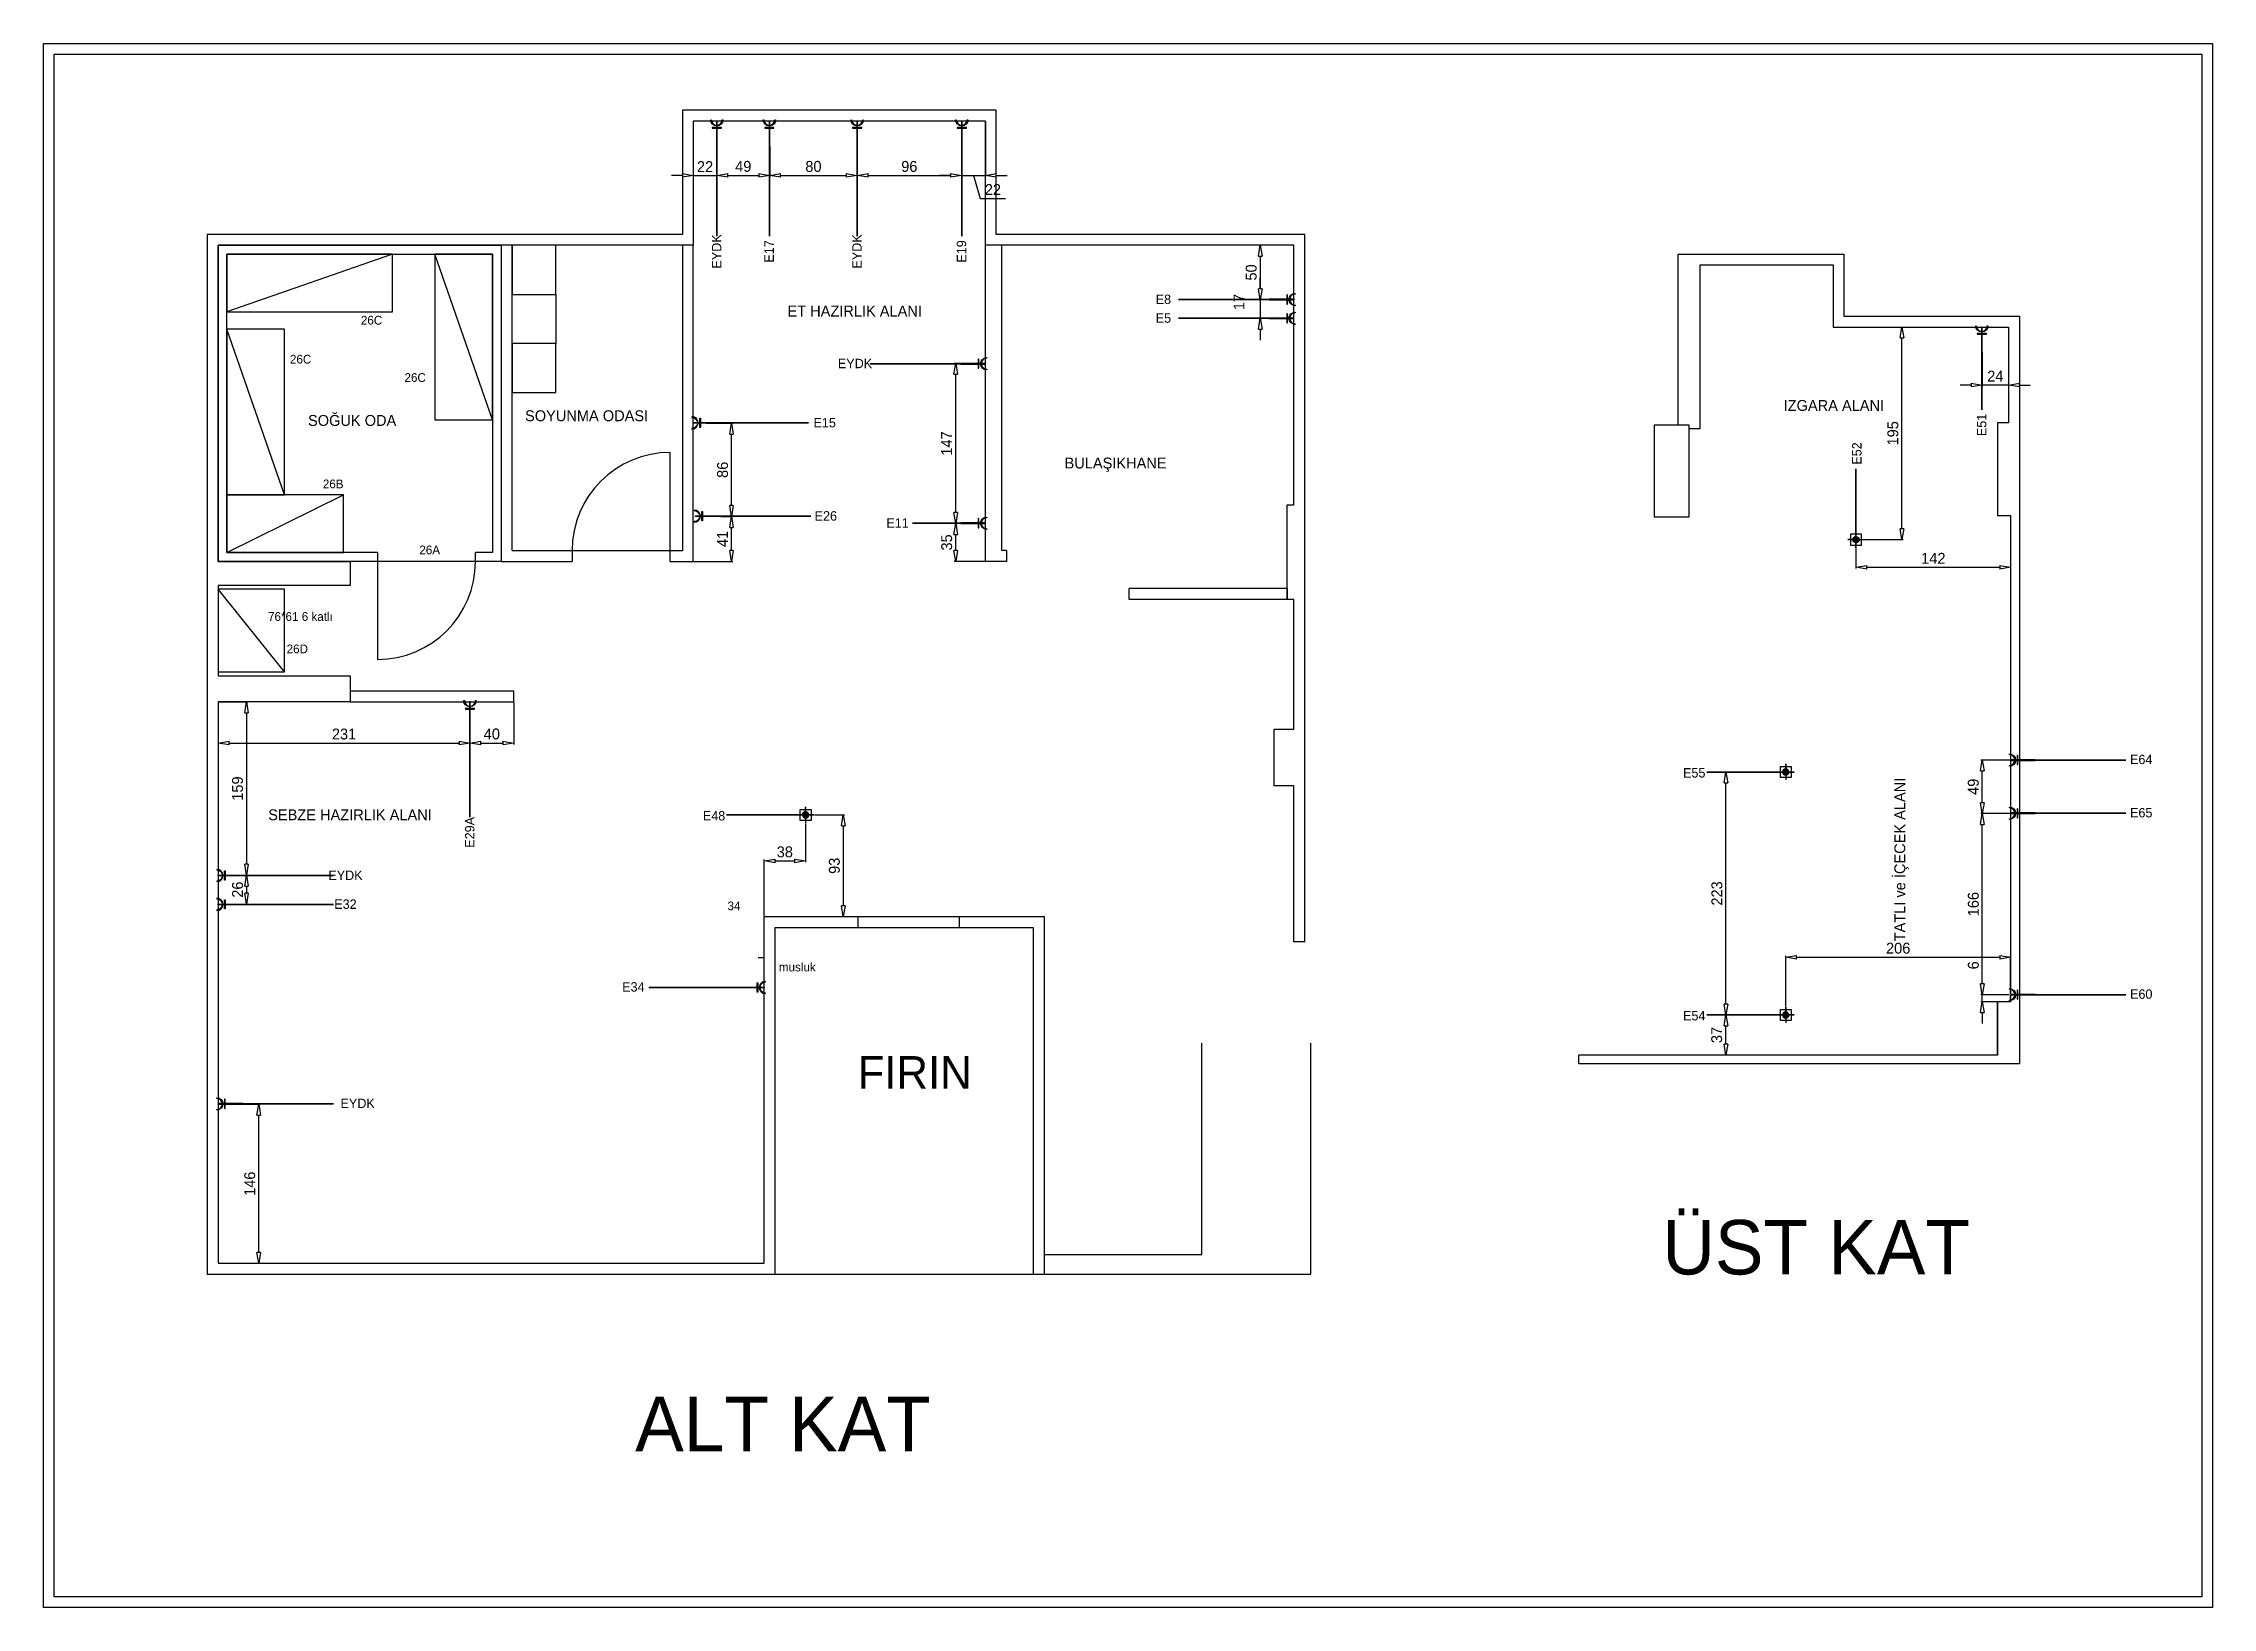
# Model space of a CAD drawing. Header units: millimetres. Extents: x 10921 to 17380, y -4733 to -3298.
# Drawn here: x 13155 to 15146, y -4733 to -3298 of the extents above; entities that cross this region are included whole.
import ezdxf
from ezdxf.enums import TextEntityAlignment as Align

# ---------------------------------------------------------------- set-up
doc = ezdxf.new("R2010")
doc.units = ezdxf.units.MM
for name, color, linetype in [('-DWG_ANA', 7, 'Continuous'), ('ELEKTRİK', 10, 'Continuous'), ('Kıtc-001 Duvar', 6, 'Continuous'), ('Kıtc-002 Çizgi', 7, 'Continuous'), ('Kıtc-008 Rakam', 1, 'Continuous'), ('Kıtc-025 Antet', 7, 'Continuous')]:
    doc.layers.add(name, color=color, linetype=linetype)
doc.layers.add('ELK', color=1, linetype='Continuous', lineweight=35)
doc.styles.get("Standard").update_dxf_attribs({"font": 'stylu.ttf', "height": 10})
doc.styles.add('TAKSİM', font='GOTHIC.TTF', dxfattribs={"height": 20})
doc.dimstyles.new('ISO-25', dxfattribs={"dimtxt": 2.5, "dimasz": 5, "dimexe": 1.25, "dimexo": 0.625, "dimtad": 1, "dimdec": 0, "dimtxsty": 'Standard', "dimblk": 'ARCHTICK', "dimcen": 2.5, "dimclrd": 256, "dimclre": 256, "dimclrt": 256, "dimadec": 0, "dimazin": 0, "dimtfac": 1, "dimtdec": 0, "dimtmove": 0, "dimatfit": 3, "dimldrblk": 'ARCHTICK', "dimfxl": 1, "dimlwd": -1, "dimlwe": -1, "dimarcsym": 0})

msp = doc.modelspace()

# ---------------------------------------------------------------- texts
at = {"layer": 'ELK', "color": 1, "style": 'TAKSİM'}
for s, p in [('EYDK', (13777.27530283184, -3489.143724395219)), ('E17', (13825.50915659858, -3489.143724395219)), ('EYDK', (13906.07817413094, -3489.143724395219)), ('E19', (14002.03615526368, -3489.143724395219)), ('E51', (14938.03085376141, -3648.347780020293)), ('E29A', (13550.7637179604, -4022.143724395219))]:
    msp.add_text(s, height=8.64, rotation=90, dxfattribs=at).set_placement(p, align=Align.CENTER)
for s, p in [('E8', (14182.98047014643, -3537.396560118059)), ('E5', (14182.98047014643, -3554.606791249721)), ('EYDK', (13899.98046115358, -3596.258632865715)), ('E15', (13872.15427987464, -3650.583108885005)), ('E26', (13873.2047714408, -3736.106791249722)), ('E11', (13939.00724832564, -3742.606791249722)), ('E64', (15080.22428341473, -3959.568428494011)), ('E65', (15080.22428341473, -4008.453584228777)), ('EYDK', (13432.44281742205, -4065.855914522421)), ('E32', (13432.44281742205, -4092.338651520407)), ('E34', (13696.63500322884, -4168.285731197118)), ('E60', (15080.22428341473, -4174.874215969765)), ('EYDK', (13443.61269274858, -4275.112226116971))]:
    msp.add_text(s, height=8.64, dxfattribs=at).set_placement(p, align=Align.CENTER)
msp.add_text('E52', height=8.64, rotation=90, dxfattribs=at).set_placement((14823.55758298932, -3684.815460866379))
for s, p in [('E55', (14659.79051621005, -3971.874918918516)), ('E48', (13760.37053262425, -4011.229854721212)), ('E54', (14659.79051621005, -4194.742313779539))]:
    msp.add_text(s, height=8.64, dxfattribs=at).set_placement(p)
at = {"layer": 'Kıtc-002 Çizgi', "color": 1}
for s, p in [('SOĞUK ODA', (13398.07717195943, -3649.234060559253)), ('SOYUNMA ODASI', (13597.22933903817, -3644.900279215944))]:
    msp.add_text(s, height=10, dxfattribs=at).set_placement(p)
msp.add_text('TATLI ve İÇECEK ALANI', height=10, rotation=90, dxfattribs=at).set_placement((14863.72004029693, -4122.144805988541))
at = {"layer": 'Kıtc-002 Çizgi', "attachment_point": 1}
for s, width, heights, insert, char_height in [('{\\C1;ET HAZIRLIK ALANI}', 142.9851807160376, [0], (13838.03864503693, -3538.849734409177), 10), ('{\\C1;IZGARA ALANI}', 142.9851807160376, [0], (14752.11268430082, -3625.449490077252), 10), ('{\\C1;BULAŞIKHANE}', 142.9851807160376, [0], (14092.28424991569, -3678.292902905971), 10), ('{\\C1;SEBZE HAZIRLIK ALANI}', 142.9851807160376, [0], (13361.54508492389, -4001.042480248001), 10), ('FIRIN', 96.62694849103354, [0], (13902.39471596263, -4227.45879019473), 30), ('ÜST KAT ', 374.6880379130226, [10.47584187408492], (14640.71978165692, -4377.824417737973), 50), ('ALT KAT ', 374.6880379130226, [10.47584187408492], (13698.30012648532, -4540.058065199637), 50)]:
    msp.add_mtext_dynamic_manual_height_columns(s, width=width, gutter_width=50, heights=heights, dxfattribs=dict(at, insert=insert, char_height=char_height))
at = {"layer": 'Kıtc-008 Rakam', "color": 1}
for s, p in [('26C', (13446.54265648479, -3556.255561392084)), ('26C', (13381.48027489913, -3592.040883644866)), ('26C', (13486.56276038338, -3608.83393270291)), ('26B', (13411.65414254122, -3706.459759033735)), ('26A', (13500.2019272533, -3767.019501843254)), ('76*61 6 katlı', (13361.38031684017, -3828.120599017962)), ('26D', (13378.430357581, -3857.841022329752)), ('34', (13783.02344777931, -4093.626441264351)), ('musluk', (13830.058257688, -4149.757637097447))]:
    msp.add_text(s, height=8, dxfattribs=at).set_placement(p)

# ---------------------------------------------------------------- blocks, each defined once
blk = doc.blocks.new('A$C50025146')
at = {"layer": 'ELEKTRİK'}
for points in [[(6.940050297998823e-05, 5.345355450490388), (6.940050297998823e-05, 5.908019846885509), (22.50664525620232, 5.908019846885509), (22.50664525620232, 5.345355450490388)], [(16.0258407970905, 9.846670621633166), (16.5885051934838, 9.846670621633166), (16.5885051934838, 1.406704675742731), (16.0258407970905, 1.406704675742731)]]:
    blk.add_hatch(color=256, dxfattribs=at).paths.add_polyline_path(points)
h = blk.add_hatch(color=256, dxfattribs=at)
edge = h.paths.add_edge_path()
edge.add_line((23.70435837441619, 11.25333161261187), (23.70435837441619, 10.69066721622039))
edge.add_ellipse((23.70435837441619, 5.626687648689767), major_axis=(3.580774291992597, -3.580774291992606), ratio=0.9999999999999413, start_angle=134.9999999999983, end_angle=314.9999999999983)
edge.add_line((23.70435837441619, 0.5627080811555061), (23.70435837441619, 4.368476402305532e-05))
edge.add_ellipse((23.70435837441619, 5.626687648689767), major_axis=(3.978638102213783, 3.978638102213774), ratio=0.9999999999999128, start_angle=45.0000000000025, end_angle=225.0000000000025, ccw=False)
for points, elevation in [([(6.940050297998823e-05, 5.908019846885509), (22.50664525620232, 5.908019846885509), (22.50664525620232, 5.345355450490388), (6.940050297998823e-05, 5.345355450490388)], 4.794507297291503e-08), ([(16.0258407970905, 1.406704675742731), (16.0258407970905, 9.846670621633166), (16.5885051934838, 9.846670621633166), (16.5885051934838, 1.406704675742731)], 4.791194770819646e-08)]:
    blk.add_lwpolyline(points, close=True, dxfattribs=dict(at, elevation=elevation))
at = {"layer": 'ELEKTRİK', "elevation": 4.798666618537076e-08}
blk.add_lwpolyline([(23.70435837441437, 4.368476402305532e-05), (23.70435837441619, 0.5627080811555061, -0.9999999999999944), (23.70435837441619, 10.69066721622039), (23.70435837441619, 11.25333161261187, 0.9999999999999944)], format="xyb", close=True, dxfattribs=at)
blk = doc.blocks.new('A$C611F6802')
at = {"layer": '-DWG_ANA'}
h = blk.add_hatch(dxfattribs=at)
h.set_pattern_fill('ANSI31', color=1, style=0)
h.set_pattern_definition([(45, (-55670.14020227872, -22065.11067284289), (-0.08838834764831843, 0.08838834764831845), [])])
h.paths.add_polyline_path([(4.423971784401617, 7.700424825947266, 1), (10.13888412773802, 7.700424825947266, 1)])
at = {"layer": '-DWG_ANA', "color": 1}
for p, q in [((7.28142795606982, 7.629180670555797), (0, 7.629180670555797)), ((7.28142795606982, 7.700424825947266), (7.28142795606982, 15.25836134111159)), ((7.28142795606982, 15.25836134111159), (7.28142795606982, 0)), ((7.28142795606982, 7.629180670555797), (14.67722620816494, 7.629180670555797)), ((14.67722620816494, 7.629180670555797), (7.28142795606982, 7.629180670555797))]:
    blk.add_line(p, q, dxfattribs=at)
blk.add_lwpolyline([(2.28142795606982, 2.700424825947266), (12.28142795606982, 2.700424825947266), (12.28142795606982, 12.70042482594727), (2.28142795606982, 12.70042482594727)], close=True, dxfattribs=at)
blk.add_circle((7.28142795606982, 7.700424825947266), 2.857456171668203, dxfattribs=at)
blk = doc.blocks.new('_ClosedBlank')
at = {"color": 0, "linetype": 'ByBlock', "lineweight": -2}
for p, q in [((-1, 0.1666666666666667), (0, 0)), ((-1, 0.1666666666666667), (-1, -0.1666666666666667)), ((0, 0), (-1, -0.1666666666666667))]:
    blk.add_line(p, q, dxfattribs=at)
blk = doc.blocks.new('*D187')
at = {"layer": 'Defpoints', "color": 0, "transparency": 16777216}
for p in [(14302.61083702642, -3483.513357515227), (14271.83170887428, -3533.303126383564), (14303.80855014464, -3533.303126383564)]:
    blk.add_point(p, dxfattribs=at)
at = {"layer": 'Kıtc-002 Çizgi', "transparency": 16777216}
for p, q in [((14301.98583702642, -3483.513357515227), (14270.58170887428, -3483.513357515227)), ((14271.83170887428, -3493.513357515227), (14271.83170887428, -3523.303126383564)), ((14303.18355014464, -3533.303126383564), (14270.58170887428, -3533.303126383564))]:
    blk.add_line(p, q, dxfattribs=at)
at = {"layer": 'Kıtc-002 Çizgi', "transparency": 16777216, "xscale": 10, "yscale": 10, "zscale": 10}
for p, rotation in [((14271.83170887428, -3483.513357515227), 90), ((14271.83170887428, -3533.303126383564), 270)]:
    blk.add_blockref('_ClosedBlank', p, dxfattribs=dict(at, rotation=rotation))
at = {"layer": 'Kıtc-002 Çizgi', "transparency": 16777216, "insert": (14263.57914664881, -3508.408241949393), "char_height": 10, "attachment_point": 5, "rotation": 90}
blk.add_mtext('50', dxfattribs=at)
blk = doc.blocks.new('*D188')
at = {"layer": 'Defpoints', "color": 0, "transparency": 16777216}
for p in [(14303.80855014464, -3533.303126383564), (14271.83170887428, -3550.513357515226), (14302.61083702642, -3550.513357515226)]:
    blk.add_point(p, dxfattribs=at)
at = {"layer": 'Kıtc-002 Çizgi', "transparency": 16777216}
for p, q in [((14271.83170887428, -3523.303126383564), (14271.83170887428, -3513.303126383564)), ((14303.18355014464, -3533.303126383564), (14270.58170887428, -3533.303126383564)), ((14271.83170887428, -3533.303126383564), (14271.83170887428, -3550.513357515226)), ((14301.98583702642, -3550.513357515226), (14270.58170887428, -3550.513357515226)), ((14271.83170887428, -3560.513357515226), (14271.83170887428, -3570.513357515226))]:
    blk.add_line(p, q, dxfattribs=at)
at = {"layer": 'Kıtc-002 Çizgi', "transparency": 16777216, "xscale": 10, "yscale": 10, "zscale": 10}
for p, rotation in [((14271.83170887428, -3533.303126383564), 270), ((14271.83170887428, -3550.513357515226), 90)]:
    blk.add_blockref('_ClosedBlank', p, dxfattribs=dict(at, rotation=rotation))
at = {"layer": 'Kıtc-002 Çizgi', "transparency": 16777216, "insert": (14252.36428574105, -3535.575628479407), "char_height": 10, "attachment_point": 5, "rotation": 90}
blk.add_mtext('17', dxfattribs=at)
blk = doc.blocks.new('*D193')
at = {"layer": 'Defpoints', "color": 0, "transparency": 16777216}
for p in [(13751.61082803357, -3369.513357515227), (13773.18186909734, -3392.019933370926), (13773.18186909734, -3419.3940429382)]:
    blk.add_point(p, dxfattribs=at)
at = {"layer": 'Kıtc-002 Çizgi', "transparency": 16777216}
for p, q in [((13751.61082803357, -3370.138357515227), (13751.61082803357, -3420.6440429382)), ((13773.18186909734, -3392.644933370926), (13773.18186909734, -3420.6440429382)), ((13741.61082803357, -3419.3940429382), (13731.61082803357, -3419.3940429382)), ((13751.61082803357, -3419.3940429382), (13773.18186909734, -3419.3940429382)), ((13783.18186909734, -3419.3940429382), (13793.18186909734, -3419.3940429382))]:
    blk.add_line(p, q, dxfattribs=at)
at = {"layer": 'Kıtc-002 Çizgi', "transparency": 16777216, "xscale": 10, "yscale": 10, "zscale": 10}
blk.add_blockref('_ClosedBlank', (13751.61082803357, -3419.3940429382), dxfattribs=at)
at = {"layer": 'Kıtc-002 Çizgi', "transparency": 16777216, "xscale": 10, "yscale": 10, "zscale": 10, "rotation": 180}
blk.add_blockref('_ClosedBlank', (13773.18186909734, -3419.3940429382), dxfattribs=at)
at = {"layer": 'Kıtc-002 Çizgi', "transparency": 16777216, "insert": (13762.39634856546, -3411.295214241275), "char_height": 10, "attachment_point": 5}
blk.add_mtext('22', dxfattribs=at)
blk = doc.blocks.new('*D194')
at = {"layer": 'Defpoints', "color": 0, "transparency": 16777216}
for p in [(13773.18186909734, -3392.019933370926), (13821.69705506228, -3392.019933370926), (13821.69705506228, -3419.3940429382)]:
    blk.add_point(p, dxfattribs=at)
at = {"layer": 'Kıtc-002 Çizgi', "transparency": 16777216}
for p, q in [((13773.18186909734, -3392.644933370926), (13773.18186909734, -3420.6440429382)), ((13821.69705506228, -3392.644933370926), (13821.69705506228, -3420.6440429382)), ((13783.18186909734, -3419.3940429382), (13811.69705506228, -3419.3940429382))]:
    blk.add_line(p, q, dxfattribs=at)
at = {"layer": 'Kıtc-002 Çizgi', "transparency": 16777216, "xscale": 10, "yscale": 10, "zscale": 10, "rotation": 180}
blk.add_blockref('_ClosedBlank', (13773.18186909734, -3419.3940429382), dxfattribs=at)
at = {"layer": 'Kıtc-002 Çizgi', "transparency": 16777216, "xscale": 10, "yscale": 10, "zscale": 10}
blk.add_blockref('_ClosedBlank', (13821.69705506228, -3419.3940429382), dxfattribs=at)
at = {"layer": 'Kıtc-002 Çizgi', "transparency": 16777216, "insert": (13797.43946207981, -3411.170763289591), "char_height": 10, "attachment_point": 5}
blk.add_mtext('49', dxfattribs=at)
blk = doc.blocks.new('*D195')
at = {"layer": 'Defpoints', "color": 0, "transparency": 16777216}
for p in [(13821.69705506228, -3392.019933370926), (13901.98474039644, -3392.019933370926), (13901.98474039644, -3419.3940429382)]:
    blk.add_point(p, dxfattribs=at)
at = {"layer": 'Kıtc-002 Çizgi', "transparency": 16777216}
for p, q in [((13821.69705506228, -3392.644933370926), (13821.69705506228, -3420.6440429382)), ((13901.98474039644, -3392.644933370926), (13901.98474039644, -3420.6440429382)), ((13831.69705506228, -3419.3940429382), (13891.98474039644, -3419.3940429382))]:
    blk.add_line(p, q, dxfattribs=at)
at = {"layer": 'Kıtc-002 Çizgi', "transparency": 16777216, "xscale": 10, "yscale": 10, "zscale": 10, "rotation": 180}
blk.add_blockref('_ClosedBlank', (13821.69705506228, -3419.3940429382), dxfattribs=at)
at = {"layer": 'Kıtc-002 Çizgi', "transparency": 16777216, "xscale": 10, "yscale": 10, "zscale": 10}
blk.add_blockref('_ClosedBlank', (13901.98474039644, -3419.3940429382), dxfattribs=at)
at = {"layer": 'Kıtc-002 Çizgi', "transparency": 16777216, "insert": (13861.84089772936, -3411.185404578024), "char_height": 10, "attachment_point": 5}
blk.add_mtext('80', dxfattribs=at)
blk = doc.blocks.new('*D196')
at = {"layer": 'Defpoints', "color": 0, "transparency": 16777216}
for p in [(13901.98474039644, -3392.019933370926), (13997.66138933099, -3392.019933370926), (13997.66138933099, -3419.3940429382)]:
    blk.add_point(p, dxfattribs=at)
at = {"layer": 'Kıtc-002 Çizgi', "transparency": 16777216}
for p, q in [((13901.98474039644, -3392.644933370926), (13901.98474039644, -3420.6440429382)), ((13997.66138933099, -3392.644933370926), (13997.66138933099, -3420.6440429382)), ((13911.98474039644, -3419.3940429382), (13987.66138933099, -3419.3940429382))]:
    blk.add_line(p, q, dxfattribs=at)
at = {"layer": 'Kıtc-002 Çizgi', "transparency": 16777216, "xscale": 10, "yscale": 10, "zscale": 10, "rotation": 180}
blk.add_blockref('_ClosedBlank', (13901.98474039644, -3419.3940429382), dxfattribs=at)
at = {"layer": 'Kıtc-002 Çizgi', "transparency": 16777216, "xscale": 10, "yscale": 10, "zscale": 10}
blk.add_blockref('_ClosedBlank', (13997.66138933099, -3419.3940429382), dxfattribs=at)
at = {"layer": 'Kıtc-002 Çizgi', "transparency": 16777216, "insert": (13949.82306486372, -3411.207366510675), "char_height": 10, "attachment_point": 5}
blk.add_mtext('96', dxfattribs=at)
blk = doc.blocks.new('*D197')
at = {"layer": 'Defpoints', "color": 0, "transparency": 16777216}
for p in [(14019.61083702642, -3369.513357515227), (13997.66138933099, -3392.019933370926), (14019.61083702642, -3419.3940429382)]:
    blk.add_point(p, dxfattribs=at)
at = {"layer": 'Kıtc-002 Çizgi', "transparency": 16777216}
for p, q in [((14019.61083702642, -3370.138357515227), (14019.61083702642, -3420.6440429382)), ((13997.66138933099, -3392.644933370926), (13997.66138933099, -3420.6440429382)), ((13987.66138933099, -3419.3940429382), (13977.66138933099, -3419.3940429382)), ((13997.66138933099, -3419.3940429382), (14019.61083702642, -3419.3940429382)), ((13997.66138933099, -3419.3940429382), (14019.61083702642, -3419.3940429382)), ((14008.63611317871, -3419.3940429382), (14014.95005900594, -3440.440529028976)), ((14029.61083702642, -3419.3940429382), (14039.61083702642, -3419.3940429382)), ((14014.95005900594, -3440.440529028976), (14038.11696969408, -3440.440529028976))]:
    blk.add_line(p, q, dxfattribs=at)
at = {"layer": 'Kıtc-002 Çizgi', "transparency": 16777216, "xscale": 10, "yscale": 10, "zscale": 10}
blk.add_blockref('_ClosedBlank', (13997.66138933099, -3419.3940429382), dxfattribs=at)
at = {"layer": 'Kıtc-002 Çizgi', "transparency": 16777216, "xscale": 10, "yscale": 10, "zscale": 10, "rotation": 180}
blk.add_blockref('_ClosedBlank', (14019.61083702642, -3419.3940429382), dxfattribs=at)
at = {"layer": 'Kıtc-002 Çizgi', "transparency": 16777216, "insert": (14026.53351435001, -3432.341700332051), "char_height": 10, "attachment_point": 5}
blk.add_mtext('22', dxfattribs=at)
blk = doc.blocks.new('*D200')
at = {"layer": 'Defpoints', "color": 0, "transparency": 16777216}
for p in [(13546.6702842259, -3901.315644397014), (13315.61082803357, -3902.513357515227), (13546.6702842259, -3940.20908302063)]:
    blk.add_point(p, dxfattribs=at)
at = {"layer": 'Kıtc-002 Çizgi', "transparency": 16777216}
for p, q in [((13315.61082803357, -3903.138357515227), (13315.61082803357, -3941.45908302063)), ((13546.6702842259, -3901.940644397014), (13546.6702842259, -3941.45908302063)), ((13325.61082803357, -3940.20908302063), (13536.6702842259, -3940.20908302063))]:
    blk.add_line(p, q, dxfattribs=at)
at = {"layer": 'Kıtc-002 Çizgi', "transparency": 16777216, "xscale": 10, "yscale": 10, "zscale": 10, "rotation": 180}
blk.add_blockref('_ClosedBlank', (13315.61082803357, -3940.20908302063), dxfattribs=at)
at = {"layer": 'Kıtc-002 Çizgi', "transparency": 16777216, "xscale": 10, "yscale": 10, "zscale": 10}
blk.add_blockref('_ClosedBlank', (13546.6702842259, -3940.20908302063), dxfattribs=at)
at = {"layer": 'Kıtc-002 Çizgi', "transparency": 16777216, "insert": (13431.14055612974, -3932.029727237321), "char_height": 10, "attachment_point": 5}
blk.add_mtext('231', dxfattribs=at)
blk = doc.blocks.new('*D210')
at = {"layer": 'Defpoints', "color": 0, "transparency": 16777216}
for p in [(13338.11741288212, -4271.621040238508), (13352.89102149464, -4271.621040238508), (13315.61083702642, -4417.513357515227)]:
    blk.add_point(p, dxfattribs=at)
at = {"layer": 'Kıtc-002 Çizgi', "transparency": 16777216}
for p, q in [((13338.74241288212, -4271.621040238508), (13354.14102149464, -4271.621040238508)), ((13352.89102149464, -4407.513357515227), (13352.89102149464, -4281.621040238508)), ((13316.23583702642, -4417.513357515227), (13354.14102149464, -4417.513357515227))]:
    blk.add_line(p, q, dxfattribs=at)
at = {"layer": 'Kıtc-002 Çizgi', "transparency": 16777216, "xscale": 10, "yscale": 10, "zscale": 10}
for p, rotation in [((13352.89102149464, -4271.621040238508), 90), ((13352.89102149464, -4417.513357515227), 270)]:
    blk.add_blockref('_ClosedBlank', p, dxfattribs=dict(at, rotation=rotation))
at = {"layer": 'Kıtc-002 Çizgi', "transparency": 16777216, "insert": (13344.66774184603, -4344.567198876865), "char_height": 10, "attachment_point": 5, "rotation": 90}
blk.add_mtext('146', dxfattribs=at)
blk = doc.blocks.new('*D221')
at = {"layer": 'Defpoints', "color": 0, "transparency": 16777216}
for p in [(13546.6702842259, -3901.315644397014), (13586.83412119229, -3902.513357515227), (13586.83412119229, -3940.20908302063)]:
    blk.add_point(p, dxfattribs=at)
at = {"layer": 'Kıtc-002 Çizgi', "transparency": 16777216}
for p, q in [((13546.6702842259, -3901.940644397014), (13546.6702842259, -3941.45908302063)), ((13586.83412119229, -3903.138357515227), (13586.83412119229, -3941.45908302063)), ((13556.6702842259, -3940.20908302063), (13576.83412119229, -3940.20908302063))]:
    blk.add_line(p, q, dxfattribs=at)
at = {"layer": 'Kıtc-002 Çizgi', "transparency": 16777216, "xscale": 10, "yscale": 10, "zscale": 10, "rotation": 180}
blk.add_blockref('_ClosedBlank', (13546.6702842259, -3940.20908302063), dxfattribs=at)
at = {"layer": 'Kıtc-002 Çizgi', "transparency": 16777216, "xscale": 10, "yscale": 10, "zscale": 10}
blk.add_blockref('_ClosedBlank', (13586.83412119229, -3940.20908302063), dxfattribs=at)
at = {"layer": 'Kıtc-002 Çizgi', "transparency": 16777216, "insert": (13566.7522027091, -3931.949200150937), "char_height": 10, "attachment_point": 5}
blk.add_mtext('40', dxfattribs=at)
blk = doc.blocks.new('*D222')
at = {"layer": 'Defpoints', "color": 0, "transparency": 16777216}
for p in [(13315.61082803357, -3902.513357515227), (13338.11740388927, -4061.481148589728), (13341.63277311662, -4061.481148589728)]:
    blk.add_point(p, dxfattribs=at)
at = {"layer": 'Kıtc-002 Çizgi', "transparency": 16777216}
for p, q in [((13316.23582803357, -3902.513357515227), (13342.88277311662, -3902.513357515227)), ((13341.63277311662, -3912.513357515227), (13341.63277311662, -4051.481148589728)), ((13338.74240388927, -4061.481148589728), (13342.88277311662, -4061.481148589728))]:
    blk.add_line(p, q, dxfattribs=at)
at = {"layer": 'Kıtc-002 Çizgi', "transparency": 16777216, "xscale": 10, "yscale": 10, "zscale": 10}
for p, rotation in [((13341.63277311662, -3902.513357515227), 90), ((13341.63277311662, -4061.481148589728), 270)]:
    blk.add_blockref('_ClosedBlank', p, dxfattribs=dict(at, rotation=rotation))
at = {"layer": 'Kıtc-002 Çizgi', "transparency": 16777216, "insert": (13333.41681411223, -3981.997253052475), "char_height": 10, "attachment_point": 5, "rotation": 90}
blk.add_mtext('159', dxfattribs=at)
blk = doc.blocks.new('*D223')
at = {"layer": 'Defpoints', "color": 0, "transparency": 16777216}
for p in [(13338.11740388927, -4061.481148589728), (13338.11740388927, -4087.963885587715), (13341.63277311662, -4087.963885587715)]:
    blk.add_point(p, dxfattribs=at)
at = {"layer": 'Kıtc-002 Çizgi', "transparency": 16777216}
for p, q in [((13338.74240388927, -4061.481148589728), (13342.88277311662, -4061.481148589728)), ((13341.63277311662, -4071.481148589728), (13341.63277311662, -4077.963885587715)), ((13338.74240388927, -4087.963885587715), (13342.88277311662, -4087.963885587715))]:
    blk.add_line(p, q, dxfattribs=at)
at = {"layer": 'Kıtc-002 Çizgi', "transparency": 16777216, "xscale": 10, "yscale": 10, "zscale": 10}
for p, rotation in [((13341.63277311662, -4061.481148589728), 90), ((13341.63277311662, -4087.963885587715), 270)]:
    blk.add_blockref('_ClosedBlank', p, dxfattribs=dict(at, rotation=rotation))
at = {"layer": 'Kıtc-002 Çizgi', "transparency": 16777216, "insert": (13333.4460966891, -4074.722517088719), "char_height": 10, "attachment_point": 5, "rotation": 90}
blk.add_mtext('26', dxfattribs=at)
blk = doc.blocks.new('*D224')
at = {"layer": 'Defpoints', "color": 0, "transparency": 16777216}
for p in [(13776.15726266825, -3732.294689713424), (13786.65790826029, -3732.294689713424), (13751.61082803358, -3773.513357515227)]:
    blk.add_point(p, dxfattribs=at)
at = {"layer": 'Kıtc-002 Çizgi', "transparency": 16777216}
for p, q in [((13776.78226266825, -3732.294689713424), (13787.90790826029, -3732.294689713424)), ((13786.65790826029, -3763.513357515227), (13786.65790826029, -3742.294689713424)), ((13752.23582803358, -3773.513357515227), (13787.90790826029, -3773.513357515227))]:
    blk.add_line(p, q, dxfattribs=at)
at = {"layer": 'Kıtc-002 Çizgi', "transparency": 16777216, "xscale": 10, "yscale": 10, "zscale": 10}
for p, rotation in [((13786.65790826029, -3732.294689713424), 90), ((13786.65790826029, -3773.513357515227), 270)]:
    blk.add_blockref('_ClosedBlank', p, dxfattribs=dict(at, rotation=rotation))
at = {"layer": 'Kıtc-002 Çizgi', "transparency": 16777216, "insert": (13778.43462861168, -3752.904023614324), "char_height": 10, "attachment_point": 5, "rotation": 90}
blk.add_mtext('41', dxfattribs=at)
blk = doc.blocks.new('*D225')
at = {"layer": 'Defpoints', "color": 0, "transparency": 16777216}
for p in [(13762.86411596142, -3646.771007348707), (13786.65790826029, -3646.771007348707), (13776.15726266825, -3732.294689713424)]:
    blk.add_point(p, dxfattribs=at)
at = {"layer": 'Kıtc-002 Çizgi', "transparency": 16777216}
for p, q in [((13763.48911596142, -3646.771007348707), (13787.90790826029, -3646.771007348707)), ((13786.65790826029, -3722.294689713424), (13786.65790826029, -3656.771007348707)), ((13776.78226266825, -3732.294689713424), (13787.90790826029, -3732.294689713424))]:
    blk.add_line(p, q, dxfattribs=at)
at = {"layer": 'Kıtc-002 Çizgi', "transparency": 16777216, "xscale": 10, "yscale": 10, "zscale": 10}
for p, rotation in [((13786.65790826029, -3646.771007348707), 90), ((13786.65790826029, -3732.294689713424), 270)]:
    blk.add_blockref('_ClosedBlank', p, dxfattribs=dict(at, rotation=rotation))
at = {"layer": 'Kıtc-002 Çizgi', "transparency": 16777216, "insert": (13778.47123183277, -3689.532848531063), "char_height": 10, "attachment_point": 5, "rotation": 90}
blk.add_mtext('86', dxfattribs=at)
blk = doc.blocks.new('*D226')
at = {"layer": 'Defpoints', "color": 0, "transparency": 16777216}
for p in [(13992.37133908611, -3738.794689713424), (13997.10425217787, -3738.794689713424), (14019.61082803357, -3773.513357515227)]:
    blk.add_point(p, dxfattribs=at)
at = {"layer": 'Kıtc-002 Çizgi', "transparency": 16777216}
for p, q in [((13996.47925217787, -3738.794689713424), (13991.12133908611, -3738.794689713424)), ((13992.37133908611, -3763.513357515227), (13992.37133908611, -3748.794689713424)), ((14018.98582803357, -3773.513357515227), (13991.12133908611, -3773.513357515227))]:
    blk.add_line(p, q, dxfattribs=at)
at = {"layer": 'Kıtc-002 Çizgi', "transparency": 16777216, "xscale": 10, "yscale": 10, "zscale": 10}
for p, rotation in [((13992.37133908611, -3738.794689713424), 90), ((13992.37133908611, -3773.513357515227), 270)]:
    blk.add_blockref('_ClosedBlank', p, dxfattribs=dict(at, rotation=rotation))
at = {"layer": 'Kıtc-002 Çizgi', "transparency": 16777216, "insert": (13984.15538008172, -3756.154023614323), "char_height": 10, "attachment_point": 5, "rotation": 90}
blk.add_mtext('35', dxfattribs=at)
blk = doc.blocks.new('*D227')
at = {"layer": 'Defpoints', "color": 0, "transparency": 16777216}
for p in [(13992.37133908611, -3591.883866933023), (13997.10425217787, -3591.883866933023), (13997.10425217787, -3738.794689713424)]:
    blk.add_point(p, dxfattribs=at)
at = {"layer": 'Kıtc-002 Çizgi', "transparency": 16777216}
for p, q in [((13996.47925217787, -3591.883866933023), (13991.12133908611, -3591.883866933023)), ((13992.37133908611, -3728.794689713424), (13992.37133908611, -3601.883866933023)), ((13996.47925217787, -3738.794689713424), (13991.12133908611, -3738.794689713424))]:
    blk.add_line(p, q, dxfattribs=at)
at = {"layer": 'Kıtc-002 Çizgi', "transparency": 16777216, "xscale": 10, "yscale": 10, "zscale": 10}
for p, rotation in [((13992.37133908611, -3591.883866933023), 90), ((13992.37133908611, -3738.794689713424), 270)]:
    blk.add_blockref('_ClosedBlank', p, dxfattribs=dict(at, rotation=rotation))
at = {"layer": 'Kıtc-002 Çizgi', "transparency": 16777216, "insert": (13984.01262751949, -3665.339278323221), "char_height": 10, "attachment_point": 5, "rotation": 90}
blk.add_mtext('147', dxfattribs=at)
blk = doc.blocks.new('*D228')
at = {"layer": 'Defpoints', "color": 0, "transparency": 16777216}
for p in [(14934.38181638962, -4171.101697893104), (14948.41041769657, -4177.520511151844), (14959.21270457836, -4171.101697893104)]:
    blk.add_point(p, dxfattribs=at)
at = {"layer": 'Kıtc-002 Çizgi', "transparency": 16777216}
for p, q in [((14934.38181638962, -4161.101697893104), (14934.38181638962, -4137.210043427511)), ((14958.58770457836, -4171.101697893104), (14933.13181638962, -4171.101697893104)), ((14947.78541769657, -4177.520511151844), (14933.13181638962, -4177.520511151844)), ((14934.38181638962, -4177.520511151844), (14934.38181638962, -4171.101697893104)), ((14934.38181638962, -4187.520511151844), (14934.38181638962, -4197.520511151844))]:
    blk.add_line(p, q, dxfattribs=at)
at = {"layer": 'Kıtc-002 Çizgi', "transparency": 16777216, "xscale": 10, "yscale": 10, "zscale": 10}
for p, rotation in [((14934.38181638962, -4171.101697893104), 270), ((14934.38181638962, -4177.520511151844), 90)]:
    blk.add_blockref('_ClosedBlank', p, dxfattribs=dict(at, rotation=rotation))
at = {"layer": 'Kıtc-002 Çizgi', "transparency": 16777216, "insert": (14926.1951399621, -4144.155870660305), "char_height": 10, "attachment_point": 5, "rotation": 90}
blk.add_mtext('6', dxfattribs=at)
blk = doc.blocks.new('*D229')
at = {"layer": 'Defpoints', "color": 0, "transparency": 16777216}
for p in [(14934.38181638962, -4004.962398350313), (14982.91699355227, -4004.962398350313), (14959.21270457836, -4171.101697893104)]:
    blk.add_point(p, dxfattribs=at)
at = {"layer": 'Kıtc-002 Çizgi', "transparency": 16777216}
for p, q in [((14982.29199355227, -4004.962398350313), (14933.13181638962, -4004.962398350313)), ((14934.38181638962, -4161.101697893104), (14934.38181638962, -4014.962398350313)), ((14958.58770457836, -4171.101697893104), (14933.13181638962, -4171.101697893104))]:
    blk.add_line(p, q, dxfattribs=at)
at = {"layer": 'Kıtc-002 Çizgi', "transparency": 16777216, "xscale": 10, "yscale": 10, "zscale": 10}
for p, rotation in [((14934.38181638962, -4004.962398350313), 90), ((14934.38181638962, -4171.101697893104), 270)]:
    blk.add_blockref('_ClosedBlank', p, dxfattribs=dict(at, rotation=rotation))
at = {"layer": 'Kıtc-002 Çizgi', "transparency": 16777216, "insert": (14926.1951399621, -4088.032048121706), "char_height": 10, "attachment_point": 5, "rotation": 90}
blk.add_mtext('166', dxfattribs=at)
blk = doc.blocks.new('*D230')
at = {"layer": 'Defpoints', "color": 0, "transparency": 16777216}
for p in [(14934.38181638962, -3955.79591041735), (14982.91699355227, -3955.79591041735), (14982.91699355227, -4004.962398350313)]:
    blk.add_point(p, dxfattribs=at)
at = {"layer": 'Kıtc-002 Çizgi', "transparency": 16777216}
for p, q in [((14982.29199355227, -3955.79591041735), (14933.13181638962, -3955.79591041735)), ((14934.38181638962, -3994.962398350313), (14934.38181638962, -3965.79591041735)), ((14982.29199355227, -4004.962398350313), (14933.13181638962, -4004.962398350313))]:
    blk.add_line(p, q, dxfattribs=at)
at = {"layer": 'Kıtc-002 Çizgi', "transparency": 16777216, "xscale": 10, "yscale": 10, "zscale": 10}
for p, rotation in [((14934.38181638962, -3955.79591041735), 90), ((14934.38181638962, -4004.962398350313), 270)]:
    blk.add_blockref('_ClosedBlank', p, dxfattribs=dict(at, rotation=rotation))
at = {"layer": 'Kıtc-002 Çizgi', "transparency": 16777216, "insert": (14926.15853674101, -3980.379154383829), "char_height": 10, "attachment_point": 5, "rotation": 90}
blk.add_mtext('49', dxfattribs=at)
blk = doc.blocks.new('*D231')
at = {"layer": 'Defpoints', "color": 0, "transparency": 16777216}
for p in [(14960.41041769657, -4136.725078860389), (14960.41041769657, -4177.520511151843), (14753.99923863193, -4182.262726285187)]:
    blk.add_point(p, dxfattribs=at)
at = {"layer": 'Kıtc-002 Çizgi', "transparency": 16777216}
for p, q in [((14753.99923863193, -4181.637726285187), (14753.99923863193, -4135.475078860389)), ((14763.99923863193, -4136.725078860389), (14950.41041769657, -4136.725078860389)), ((14960.41041769657, -4176.895511151843), (14960.41041769657, -4135.475078860389))]:
    blk.add_line(p, q, dxfattribs=at)
at = {"layer": 'Kıtc-002 Çizgi', "transparency": 16777216, "xscale": 10, "yscale": 10, "zscale": 10, "rotation": 180}
blk.add_blockref('_ClosedBlank', (14753.99923863193, -4136.725078860389), dxfattribs=at)
at = {"layer": 'Kıtc-002 Çizgi', "transparency": 16777216, "xscale": 10, "yscale": 10, "zscale": 10}
blk.add_blockref('_ClosedBlank', (14960.41041769657, -4136.725078860389), dxfattribs=at)
at = {"layer": 'Kıtc-002 Çizgi', "transparency": 16777216, "insert": (14857.20482816425, -4128.50179921178), "char_height": 10, "attachment_point": 5}
blk.add_mtext('206', dxfattribs=at)
blk = doc.blocks.new('*D232')
at = {"layer": 'Defpoints', "color": 0, "transparency": 16777216}
for p in [(14699.08307748347, -4189.658524537283), (14715.41041769657, -4189.658524537283), (14715.41041769657, -4226.520511151843)]:
    blk.add_point(p, dxfattribs=at)
at = {"layer": 'Kıtc-002 Çizgi', "transparency": 16777216}
for p, q in [((14714.78541769657, -4189.658524537283), (14697.83307748347, -4189.658524537283)), ((14699.08307748347, -4216.520511151843), (14699.08307748347, -4199.658524537283)), ((14714.78541769657, -4226.520511151843), (14697.83307748347, -4226.520511151843))]:
    blk.add_line(p, q, dxfattribs=at)
at = {"layer": 'Kıtc-002 Çizgi', "transparency": 16777216, "xscale": 10, "yscale": 10, "zscale": 10}
for p, rotation in [((14699.08307748347, -4189.658524537283), 90), ((14699.08307748347, -4226.520511151843), 270)]:
    blk.add_blockref('_ClosedBlank', p, dxfattribs=dict(at, rotation=rotation))
at = {"layer": 'Kıtc-002 Çizgi', "transparency": 16777216, "insert": (14690.72436591685, -4208.08951784456), "char_height": 10, "attachment_point": 5, "rotation": 90}
blk.add_mtext('37', dxfattribs=at)
blk = doc.blocks.new('*D233')
at = {"layer": 'Defpoints', "color": 0, "transparency": 16777216}
for p in [(14699.08307748347, -3966.79112967626), (14721.41041769657, -3966.79112967626), (14715.41041769657, -4189.658524537283)]:
    blk.add_point(p, dxfattribs=at)
at = {"layer": 'Kıtc-002 Çizgi', "transparency": 16777216}
for p, q in [((14720.78541769657, -3966.79112967626), (14697.83307748347, -3966.79112967626)), ((14699.08307748347, -4179.658524537283), (14699.08307748347, -3976.79112967626)), ((14714.78541769657, -4189.658524537283), (14697.83307748347, -4189.658524537283))]:
    blk.add_line(p, q, dxfattribs=at)
at = {"layer": 'Kıtc-002 Çizgi', "transparency": 16777216, "xscale": 10, "yscale": 10, "zscale": 10}
for p, rotation in [((14699.08307748347, -3966.79112967626), 90), ((14699.08307748347, -4189.658524537283), 270)]:
    blk.add_blockref('_ClosedBlank', p, dxfattribs=dict(at, rotation=rotation))
at = {"layer": 'Kıtc-002 Çizgi', "transparency": 16777216, "insert": (14690.90372170016, -4078.224827106768), "char_height": 10, "attachment_point": 5, "rotation": 90}
blk.add_mtext('223', dxfattribs=at)
blk = doc.blocks.new('*D234')
at = {"layer": 'Defpoints', "color": 0, "transparency": 16777216}
for p in [(14958.41041769657, -3558.520511151843), (14934.21875222511, -3581.027087007543), (14934.21875222511, -3611.784039434511)]:
    blk.add_point(p, dxfattribs=at)
at = {"layer": 'Kıtc-002 Çizgi', "transparency": 16777216}
for p, q in [((14958.41041769657, -3559.145511151843), (14958.41041769657, -3613.034039434511)), ((14934.21875222511, -3581.652087007543), (14934.21875222511, -3613.034039434511)), ((14924.21875222511, -3611.784039434511), (14914.21875222511, -3611.784039434511)), ((14958.41041769657, -3611.784039434511), (14934.21875222511, -3611.784039434511)), ((14968.41041769657, -3611.784039434511), (14978.41041769657, -3611.784039434511))]:
    blk.add_line(p, q, dxfattribs=at)
at = {"layer": 'Kıtc-002 Çizgi', "transparency": 16777216, "xscale": 10, "yscale": 10, "zscale": 10}
blk.add_blockref('_ClosedBlank', (14934.21875222511, -3611.784039434511), dxfattribs=at)
at = {"layer": 'Kıtc-002 Çizgi', "transparency": 16777216, "xscale": 10, "yscale": 10, "zscale": 10, "rotation": 180}
blk.add_blockref('_ClosedBlank', (14958.41041769657, -3611.784039434511), dxfattribs=at)
at = {"layer": 'Kıtc-002 Çizgi', "transparency": 16777216, "insert": (14946.31458496084, -3603.560759785902), "char_height": 10, "attachment_point": 5}
blk.add_mtext('24', dxfattribs=at)
blk = doc.blocks.new('*D235')
at = {"layer": 'Defpoints', "color": 0, "transparency": 16777216}
for p in [(14811.07799549497, -3558.520511151843), (14860.57577388977, -3558.520511151843), (14811.07799549497, -3753.522276078629)]:
    blk.add_point(p, dxfattribs=at)
at = {"layer": 'Kıtc-002 Çizgi', "transparency": 16777216}
for p, q in [((14811.70299549497, -3558.520511151843), (14861.82577388977, -3558.520511151843)), ((14860.57577388977, -3743.522276078629), (14860.57577388977, -3568.520511151843)), ((14811.70299549497, -3753.522276078629), (14861.82577388977, -3753.522276078629))]:
    blk.add_line(p, q, dxfattribs=at)
at = {"layer": 'Kıtc-002 Çizgi', "transparency": 16777216, "xscale": 10, "yscale": 10, "zscale": 10}
for p, rotation in [((14860.57577388977, -3558.520511151843), 90), ((14860.57577388977, -3753.522276078629), 270)]:
    blk.add_blockref('_ClosedBlank', p, dxfattribs=dict(at, rotation=rotation))
at = {"layer": 'Kıtc-002 Çizgi', "transparency": 16777216, "insert": (14852.35981488537, -3656.021393615234), "char_height": 10, "attachment_point": 5, "rotation": 90}
blk.add_mtext('195', dxfattribs=at)
blk = doc.blocks.new('*D236')
at = {"layer": 'Defpoints', "color": 0, "transparency": 16777216}
for p in [(14818.47379374707, -3761.151456749185), (14960.41041769657, -3761.151456749185), (14960.41041769657, -3778.943973949776)]:
    blk.add_point(p, dxfattribs=at)
at = {"layer": 'Kıtc-002 Çizgi', "transparency": 16777216}
for p, q in [((14818.47379374707, -3761.776456749185), (14818.47379374707, -3780.193973949776)), ((14960.41041769657, -3761.776456749185), (14960.41041769657, -3780.193973949776)), ((14828.47379374707, -3778.943973949776), (14950.41041769657, -3778.943973949776))]:
    blk.add_line(p, q, dxfattribs=at)
at = {"layer": 'Kıtc-002 Çizgi', "transparency": 16777216, "xscale": 10, "yscale": 10, "zscale": 10, "rotation": 180}
blk.add_blockref('_ClosedBlank', (14818.47379374707, -3778.943973949776), dxfattribs=at)
at = {"layer": 'Kıtc-002 Çizgi', "transparency": 16777216, "xscale": 10, "yscale": 10, "zscale": 10}
blk.add_blockref('_ClosedBlank', (14960.41041769657, -3778.943973949776), dxfattribs=at)
at = {"layer": 'Kıtc-002 Çizgi', "transparency": 16777216, "insert": (14889.44210572182, -3770.720694301167), "char_height": 10, "attachment_point": 5}
blk.add_mtext('142', dxfattribs=at)
blk = doc.blocks.new('*D237')
at = {"layer": 'Defpoints', "color": 0, "transparency": 16777216}
for p in [(13862.20843571668, -4006.146065478955), (13862.20843571668, -4099.513357515227), (13889.24942666769, -4099.513357515227)]:
    blk.add_point(p, dxfattribs=at)
at = {"layer": 'Kıtc-002 Çizgi', "transparency": 16777216}
for p, q in [((13862.83343571668, -4006.146065478955), (13890.49942666769, -4006.146065478955)), ((13889.24942666769, -4016.146065478955), (13889.24942666769, -4089.513357515227)), ((13862.83343571668, -4099.513357515227), (13890.49942666769, -4099.513357515227))]:
    blk.add_line(p, q, dxfattribs=at)
at = {"layer": 'Kıtc-002 Çizgi', "transparency": 16777216, "xscale": 10, "yscale": 10, "zscale": 10}
for p, rotation in [((13889.24942666769, -4006.146065478955), 90), ((13889.24942666769, -4099.513357515227), 270)]:
    blk.add_blockref('_ClosedBlank', p, dxfattribs=dict(at, rotation=rotation))
at = {"layer": 'Kıtc-002 Çizgi', "transparency": 16777216, "insert": (13881.07007088438, -4052.829711497089), "char_height": 10, "attachment_point": 5, "rotation": 90}
blk.add_mtext('93', dxfattribs=at)
blk = doc.blocks.new('*D238')
at = {"layer": 'Defpoints', "color": 0, "transparency": 16777216}
for p in [(13854.57925504613, -4013.427493435025), (13854.57925504613, -4048.320195424225), (13816.61082803357, -4099.513357515227)]:
    blk.add_point(p, dxfattribs=at)
at = {"layer": 'Kıtc-002 Çizgi', "transparency": 16777216}
for p, q in [((13854.57925504613, -4014.052493435025), (13854.57925504613, -4049.570195424225)), ((13816.61082803357, -4098.888357515227), (13816.61082803357, -4047.070195424225)), ((13826.61082803357, -4048.320195424225), (13844.57925504613, -4048.320195424225))]:
    blk.add_line(p, q, dxfattribs=at)
at = {"layer": 'Kıtc-002 Çizgi', "transparency": 16777216, "xscale": 10, "yscale": 10, "zscale": 10, "rotation": 180}
blk.add_blockref('_ClosedBlank', (13816.61082803357, -4048.320195424225), dxfattribs=at)
at = {"layer": 'Kıtc-002 Çizgi', "transparency": 16777216, "xscale": 10, "yscale": 10, "zscale": 10}
blk.add_blockref('_ClosedBlank', (13854.57925504613, -4048.320195424225), dxfattribs=at)
at = {"layer": 'Kıtc-002 Çizgi', "transparency": 16777216, "insert": (13835.59504153985, -4040.140839640916), "char_height": 10, "attachment_point": 5}
blk.add_mtext('38', dxfattribs=at)

# ---------------------------------------------------------------- dimensions: what is measured, and where the dimension line sits
at = {"layer": 'Kıtc-002 Çizgi'}
dim = msp.add_linear_dim(base=(13773.18186909734, -3419.3940429382), p1=(13751.61082803357, -3369.513357515227), p2=(13773.18186909734, -3392.019933370926), dimstyle='ISO-25', override={"dimtxt": 10, "dimasz": 10, "dimgap": 3, "dimblk": 'ClosedBlank', "dimcen": 5, "dimldrblk": 'ClosedBlank', "dimfxl": 0, "dimtfillclr": 256}, dxfattribs=at)
dim.commit()
dim.dimension.update_dxf_attribs({"geometry": '*D193', "text_midpoint": (13762.39634856546, -3419.3940429382), "dimtype": 160})
for base, p1, p2, override, picture, middle in [((14019.61083702642, -3419.3940429382), (13997.66138933099, -3392.019933370926), (14019.61083702642, -3369.513357515227), {"dimtxt": 10, "dimasz": 10, "dimgap": 3, "dimblk": 'ClosedBlank', "dimcen": 5, "dimtmove": 1, "dimldrblk": 'ClosedBlank', "dimfxl": 0, "dimtfillclr": 256}, '*D197', (14017.95005900594, -3432.341700332051)), ((13821.69705506228, -3419.3940429382), (13773.18186909734, -3392.019933370926), (13821.69705506228, -3392.019933370926), {"dimtxt": 10, "dimasz": 10, "dimgap": 3, "dimblk": 'ClosedBlank', "dimcen": 5, "dimtmove": 1, "dimldrblk": 'ClosedBlank', "dimfxl": 0, "dimtfillclr": 256}, '*D194', (13797.43946207981, -3411.170763289591)), ((13901.98474039644, -3419.3940429382), (13821.69705506228, -3392.019933370926), (13901.98474039644, -3392.019933370926), {"dimtxt": 10, "dimasz": 10, "dimgap": 3, "dimblk": 'ClosedBlank', "dimcen": 5, "dimtmove": 1, "dimldrblk": 'ClosedBlank', "dimfxl": 0, "dimtfillclr": 256}, '*D195', (13861.84089772936, -3411.185404578024)), ((13997.66138933099, -3419.3940429382), (13901.98474039644, -3392.019933370926), (13997.66138933099, -3392.019933370926), {"dimtxt": 10, "dimasz": 10, "dimgap": 3, "dimblk": 'ClosedBlank', "dimcen": 5, "dimtmove": 1, "dimldrblk": 'ClosedBlank', "dimfxl": 0, "dimtfillclr": 256}, '*D196', (13949.82306486372, -3411.207366510675)), ((14934.21875222511, -3611.784039434511), (14958.41041769657, -3558.520511151843), (14934.21875222511, -3581.027087007543), {"dimtxt": 10, "dimasz": 10, "dimgap": 3, "dimblk": 'ClosedBlank', "dimcen": 5, "dimldrblk": 'ClosedBlank', "dimfxl": 0, "dimtfillclr": 256}, '*D234', (14946.31458496084, -3603.560759785902)), ((14960.41041769657, -3778.943973949776), (14818.47379374707, -3761.151456749185), (14960.41041769657, -3761.151456749185), {"dimtxt": 10, "dimasz": 10, "dimgap": 3, "dimblk": 'ClosedBlank', "dimcen": 5, "dimldrblk": 'ClosedBlank', "dimfxl": 0, "dimtfillclr": 256}, '*D236', (14889.44210572182, -3770.720694301167)), ((13546.6702842259, -3940.20908302063), (13315.61082803357, -3902.513357515227), (13546.6702842259, -3901.315644397014), {"dimtxt": 10, "dimasz": 10, "dimgap": 3, "dimblk": 'ClosedBlank', "dimcen": 5, "dimtmove": 1, "dimldrblk": 'ClosedBlank', "dimfxl": 0, "dimtfillclr": 256}, '*D200', (13431.14055612974, -3932.029727237321)), ((13586.83412119229, -3940.20908302063), (13546.6702842259, -3901.315644397014), (13586.83412119229, -3902.513357515227), {"dimtxt": 10, "dimasz": 10, "dimgap": 3, "dimblk": 'ClosedBlank', "dimcen": 5, "dimtmove": 1, "dimldrblk": 'ClosedBlank', "dimfxl": 0, "dimtfillclr": 256}, '*D221', (13566.7522027091, -3931.949200150937)), ((13854.57925504613, -4048.320195424225), (13816.61082803357, -4099.513357515227), (13854.57925504613, -4013.427493435025), {"dimtxt": 10, "dimasz": 10, "dimgap": 3, "dimblk": 'ClosedBlank', "dimcen": 5, "dimldrblk": 'ClosedBlank', "dimfxl": 0, "dimtfillclr": 256}, '*D238', (13835.59504153985, -4040.140839640916)), ((14960.41041769657, -4136.725078860389), (14753.99923863193, -4182.262726285187), (14960.41041769657, -4177.520511151843), {"dimtxt": 10, "dimasz": 10, "dimgap": 3, "dimblk": 'ClosedBlank', "dimcen": 5, "dimldrblk": 'ClosedBlank', "dimfxl": 0, "dimtfillclr": 256}, '*D231', (14857.20482816425, -4128.50179921178))]:
    dim = msp.add_linear_dim(base=base, p1=p1, p2=p2, dimstyle='ISO-25', override=override, dxfattribs=at)
    dim.commit()
    dim.dimension.update_dxf_attribs({"geometry": picture, "text_midpoint": middle})
for base, p1, p2, override, picture, middle in [((14271.83170887428, -3533.303126383564), (14302.61083702642, -3483.513357515227), (14303.80855014464, -3533.303126383564), {"dimtxt": 10, "dimasz": 10, "dimgap": 3, "dimblk": 'ClosedBlank', "dimcen": 5, "dimldrblk": 'ClosedBlank', "dimfxl": 0, "dimtfillclr": 256}, '*D187', (14263.57914664881, -3508.408241949393)), ((14271.83170887428, -3550.513357515226), (14303.80855014464, -3533.303126383564), (14302.61083702642, -3550.513357515226), {"dimtxt": 10, "dimasz": 10, "dimgap": 3, "dimblk": 'ClosedBlank', "dimcen": 5, "dimtmove": 1, "dimldrblk": 'ClosedBlank', "dimfxl": 0, "dimtfillclr": 256}, '*D188', (14252.36428574105, -3535.575628479407)), ((14860.57577388977, -3558.520511151843), (14811.07799549497, -3753.522276078629), (14811.07799549497, -3558.520511151843), {"dimtxt": 10, "dimasz": 10, "dimgap": 3, "dimblk": 'ClosedBlank', "dimcen": 5, "dimldrblk": 'ClosedBlank', "dimfxl": 0, "dimtfillclr": 256}, '*D235', (14852.35981488537, -3656.021393615234)), ((13992.37133908611, -3591.883866933023), (13997.10425217787, -3738.794689713424), (13997.10425217787, -3591.883866933023), {"dimtxt": 10, "dimasz": 10, "dimgap": 3, "dimblk": 'ClosedBlank', "dimcen": 5, "dimtmove": 1, "dimldrblk": 'ClosedBlank', "dimfxl": 0, "dimtfillclr": 256}, '*D227', (13984.01262751949, -3665.339278323221)), ((13786.65790826029, -3646.771007348707), (13776.15726266825, -3732.294689713424), (13762.86411596142, -3646.771007348707), {"dimtxt": 10, "dimasz": 10, "dimgap": 3, "dimblk": 'ClosedBlank', "dimcen": 5, "dimtmove": 1, "dimldrblk": 'ClosedBlank', "dimfxl": 0, "dimtfillclr": 256}, '*D225', (13778.47123183277, -3689.532848531063)), ((13786.65790826029, -3732.294689713424), (13751.61082803358, -3773.513357515227), (13776.15726266825, -3732.294689713424), {"dimtxt": 10, "dimasz": 10, "dimgap": 3, "dimblk": 'ClosedBlank', "dimcen": 5, "dimldrblk": 'ClosedBlank', "dimfxl": 0, "dimtfillclr": 256}, '*D224', (13778.43462861168, -3752.904023614324)), ((13992.37133908611, -3738.794689713424), (14019.61082803357, -3773.513357515227), (13997.10425217787, -3738.794689713424), {"dimtxt": 10, "dimasz": 10, "dimgap": 3, "dimblk": 'ClosedBlank', "dimcen": 5, "dimldrblk": 'ClosedBlank', "dimfxl": 0, "dimtfillclr": 256}, '*D226', (13984.15538008172, -3756.154023614323)), ((13341.63277311662, -4061.481148589728), (13315.61082803357, -3902.513357515227), (13338.11740388927, -4061.481148589728), {"dimtxt": 10, "dimasz": 10, "dimgap": 3, "dimblk": 'ClosedBlank', "dimcen": 5, "dimldrblk": 'ClosedBlank', "dimfxl": 0, "dimtfillclr": 256}, '*D222', (13333.41681411223, -3981.997253052475)), ((14934.38181638962, -3955.79591041735), (14982.91699355227, -4004.962398350313), (14982.91699355227, -3955.79591041735), {"dimtxt": 10, "dimasz": 10, "dimgap": 3, "dimblk": 'ClosedBlank', "dimcen": 5, "dimtmove": 1, "dimldrblk": 'ClosedBlank', "dimfxl": 0, "dimtfillclr": 256}, '*D230', (14926.15853674101, -3980.379154383829)), ((14699.08307748347, -3966.79112967626), (14715.41041769657, -4189.658524537283), (14721.41041769657, -3966.79112967626), {"dimtxt": 10, "dimasz": 10, "dimgap": 3, "dimblk": 'ClosedBlank', "dimcen": 5, "dimtmove": 1, "dimldrblk": 'ClosedBlank', "dimfxl": 0, "dimtfillclr": 256}, '*D233', (14690.90372170016, -4078.224827106768)), ((13889.24942666769, -4099.513357515227), (13862.20843571668, -4006.146065478955), (13862.20843571668, -4099.513357515227), {"dimtxt": 10, "dimasz": 10, "dimgap": 3, "dimblk": 'ClosedBlank', "dimcen": 5, "dimldrblk": 'ClosedBlank', "dimfxl": 0, "dimtfillclr": 256}, '*D237', (13881.07007088438, -4052.829711497089)), ((14934.38181638962, -4004.962398350313), (14959.21270457836, -4171.101697893104), (14982.91699355227, -4004.962398350313), {"dimtxt": 10, "dimasz": 10, "dimgap": 3, "dimblk": 'ClosedBlank', "dimcen": 5, "dimtmove": 1, "dimldrblk": 'ClosedBlank', "dimfxl": 0, "dimtfillclr": 256}, '*D229', (14926.1951399621, -4088.032048121706)), ((13341.63277311662, -4087.963885587715), (13338.11740388927, -4061.481148589728), (13338.11740388927, -4087.963885587715), {"dimtxt": 10, "dimasz": 10, "dimgap": 3, "dimblk": 'ClosedBlank', "dimcen": 5, "dimtmove": 1, "dimldrblk": 'ClosedBlank', "dimfxl": 0, "dimtfillclr": 256}, '*D223', (13333.4460966891, -4074.722517088719)), ((14934.38181638962, -4171.101697893104), (14948.41041769657, -4177.520511151844), (14959.21270457836, -4171.101697893104), {"dimtxt": 10, "dimasz": 10, "dimgap": 3, "dimblk": 'ClosedBlank', "dimcen": 5, "dimldrblk": 'ClosedBlank', "dimfxl": 0, "dimtfillclr": 256}, '*D228', (14926.1951399621, -4144.155870660305)), ((14699.08307748347, -4189.658524537283), (14715.41041769657, -4226.520511151843), (14715.41041769657, -4189.658524537283), {"dimtxt": 10, "dimasz": 10, "dimgap": 3, "dimblk": 'ClosedBlank', "dimcen": 5, "dimldrblk": 'ClosedBlank', "dimfxl": 0, "dimtfillclr": 256}, '*D232', (14690.72436591685, -4208.08951784456)), ((13352.89102149464, -4271.621040238508), (13315.61083702642, -4417.513357515227), (13338.11741288212, -4271.621040238508), {"dimtxt": 10, "dimasz": 10, "dimgap": 3, "dimblk": 'ClosedBlank', "dimcen": 5, "dimldrblk": 'ClosedBlank', "dimfxl": 0, "dimtfillclr": 256}, '*D210', (13344.66774184603, -4344.567198876865))]:
    dim = msp.add_linear_dim(base=base, p1=p1, p2=p2, angle=90, dimstyle='ISO-25', override=override, dxfattribs=at)
    dim.commit()
    dim.dimension.update_dxf_attribs({"geometry": picture, "text_midpoint": middle})

# ---------------------------------------------------------------- linework, layer by layer
at = {"layer": 'ELK', "color": 1}
for p, q in [((13773.18186909737, -3475.272579753126), (13773.18186909734, -3392.019933370926)), ((13821.41572286411, -3475.272579753126), (13821.41572286408, -3392.019933370926)), ((13901.98474039647, -3475.272579753126), (13901.98474039644, -3392.019933370926)), ((13997.94272152922, -3475.272579753126), (13997.94272152919, -3392.019933370926)), ((14196.85161478853, -3533.303126383593), (14280.10426117073, -3533.303126383564)), ((14196.85161478853, -3550.513357515255), (14280.10426117073, -3550.513357515226)), ((14933.93742002694, -3634.4766353782), (14933.93742002691, -3581.027087007543)), ((13913.85160579567, -3592.165199131249), (13997.10425217787, -3592.16519913122)), ((13857.37005027147, -3646.489675150538), (13774.11740388927, -3646.489675150509)), ((14818.47379374707, -3688.746410303935), (14818.47379374707, -3753.593520234021)), ((13859.40990905045, -3732.013357515256), (13776.15726266825, -3732.013357515227)), ((13952.87839296773, -3738.513357515256), (13997.10425217787, -3738.513357515227)), ((13546.67028422593, -4008.272579753126), (13546.6702842259, -3925.019933370926)), ((15066.16963993447, -3955.795910417321), (14982.91699355227, -3955.79591041735)), ((14681.56774049404, -3966.79112967626), (14754.07048278732, -3966.79112967626)), ((13782.14775690824, -4006.146065478955), (13854.65049920152, -4006.146065478955)), ((15066.16963993447, -4004.681066152087), (14982.91699355227, -4004.681066152116)), ((13421.37005027147, -4061.762480787955), (13338.11740388927, -4061.762480787926)), ((13421.37005027147, -4088.245217785941), (13338.11740388927, -4088.245217785912)), ((13710.85160579567, -4164.513213120428), (13794.10425217787, -4164.513213120457)), ((15066.16963993447, -4171.101697893075), (14982.91699355227, -4171.101697893104)), ((14681.56774049404, -4189.658524537283), (14754.07048278732, -4189.658524537283)), ((13421.37005926432, -4271.339708040281), (13338.11741288212, -4271.33970804031))]:
    msp.add_line(p, q, dxfattribs=at)
at = {"layer": 'Kıtc-001 Duvar'}
for p, q in [((13575.43693169516, -3483.513357515227), (13575.43693169517, -3773.513357515227)), ((13585.43693169517, -3763.513357515227), (13585.43693169516, -3483.513357515227)), ((13741.61082803357, -3483.513357515227), (13741.61082803358, -3763.513357515227)), ((13751.61082803358, -3773.513357515227), (13751.61082803357, -3483.513357515227)), ((14019.61082803357, -3773.513357515227), (14019.61082803357, -3483.513357515227)), ((14034.61082803357, -3763.513357515226), (14034.61082803357, -3483.513357515227)), ((14655.41041769657, -3491.520511151843), (14807.41041769657, -3491.520511151843)), ((14655.41041769657, -3648.520511151843), (14655.41041769657, -3491.520511151843)), ((14675.41041769657, -3501.520511151843), (14797.41041769657, -3501.520511151843)), ((14675.41041769657, -3651.520511151843), (14675.41041769657, -3501.520511151843)), ((14797.41041769657, -3501.520511151843), (14797.41041769657, -3558.520511151843)), ((14807.41041769657, -3491.520511151843), (14807.41041769657, -3548.520511151843)), ((14797.41041769657, -3558.520511151843), (14958.41041769657, -3558.520511151843)), ((14807.41041769657, -3548.520511151843), (14968.41041769657, -3548.520511151843)), ((14958.41041769657, -3558.520511151843), (14958.41041769657, -3637.520511151843)), ((14968.41041769657, -3548.520511151843), (14968.41041769657, -4234.520511151843)), ((14958.41041769657, -3637.520511151843), (14958.41041769657, -3646.520511151843)), ((14665.41041769657, -3651.520511151843), (14675.41041769657, -3651.520511151843)), ((14958.41041769657, -3646.520511151843), (14948.41041769657, -3646.520511151843)), ((14948.41041769657, -3646.520511151843), (14948.41041769657, -3731.520511151843)), ((13730.42681450912, -3773.513357515227), (13730.4490394755, -3673.513357515227)), ((14948.41041769657, -3731.520511151843), (14960.41041769657, -3731.520511151843)), ((14960.41041769657, -3731.520511151843), (14960.41041769657, -4177.520511151843)), ((13575.43693169517, -3773.513357515227), (13640.42681450912, -3773.513357515226)), ((13585.43693169517, -3763.513357515227), (13741.61082803358, -3763.513357515227)), ((13640.4490394755, -3763.513357515227), (13640.42681450912, -3773.513357515227)), ((13730.42681450912, -3773.513357515226), (13751.61082803358, -3773.513357515227)), ((14039.10917403125, -3773.513357515227), (14019.61082803357, -3773.513357515227)), ((14039.10917403125, -3763.513357515227), (14034.61082803357, -3763.513357515227)), ((14039.10917403125, -3763.513357515227), (14039.10917403125, -3773.513357515227)), ((14296.61082803357, -3798.513357515227), (14151.61082803357, -3798.513357515227)), ((14151.61082803357, -3808.513357515227), (14151.61082803357, -3798.513357515227)), ((14296.61082803357, -3798.513357515227), (14296.61082803357, -3808.513357515227)), ((14296.61082803357, -3808.513357515227), (14151.61082803357, -3808.513357515227)), ((13902.61082803357, -4099.513357515227), (13902.61082803357, -4109.513357515227)), ((13995.61082803357, -4099.513357515227), (13995.61082803357, -4109.513357515227)), ((14312.61082803357, -4122.513357515227), (14302.61082803357, -4122.513357515227)), ((14960.41041769657, -4177.520511151843), (14948.41041769657, -4177.520511151843)), ((14218.35812901639, -4409.513357515227), (14218.35812901639, -4215.734904739389)), ((14318.35812901639, -4427.513357515227), (14318.35812901639, -4215.734904739389)), ((14564.2236982115, -4234.520511151843), (14564.2236982115, -4226.520511151843)), ((14948.41041769657, -4226.520511151843), (14564.2236982115, -4226.520511151843)), ((14968.41041769657, -4234.520511151843), (14564.2236982115, -4234.520511151843)), ((14073.61082803357, -4409.513357515227), (14218.35812901639, -4409.513357515227)), ((13826.61082803357, -4427.513357515227), (14073.61082803357, -4427.513357515227)), ((14073.61082803357, -4427.513357515227), (14318.35812901639, -4427.513357515227))]:
    msp.add_line(p, q, dxfattribs=at)
for points in [[(14312.61082803357, -4122.513357515227), (14312.61082803357, -3969.513357515227), (14312.61082803357, -3969.513357515227), (14312.61082803357, -3937.513357515227), (14312.61082803357, -3937.513357515227), (14312.61082803357, -3798.513357515227), (14312.61082803357, -3798.513357515227), (14312.61082803357, -3731.513357515227), (14312.61082803357, -3731.513357515227), (14312.61082803357, -3473.513357515227), (14029.61082803357, -3473.513357515227), (14029.61082803357, -3359.513357515227), (13741.61082803357, -3359.513357515227), (13741.61082803357, -3473.513357515226), (13305.61082803357, -3473.513357515227), (13305.61082803357, -3783.513357515227), (13305.61082803357, -3783.513357515227), (13305.61082803357, -3785.513357515227), (13305.61082803357, -3785.513357515227), (13305.61082803357, -3888.513357515227), (13305.61082803357, -3888.513357515227), (13305.61082803357, -3892.513357515227), (13305.61082803357, -3892.513357515227), (13305.61082803357, -4427.513357515227), (13826.61082803357, -4427.513357515227), (13826.61082803357, -4109.513357515227), (13902.61082803357, -4109.513357515227), (13995.61082803357, -4109.513357515227), (14063.61082803357, -4109.513357515227), (14063.61082803357, -4427.513357515227)], [(14302.61082803357, -4122.513357515227), (14302.61082803357, -3979.513357515227), (14284.61082803357, -3979.513357515227), (14284.61082803357, -3927.513357515227), (14302.61082803357, -3927.513357515227), (14302.61082803357, -3808.513357515227), (14296.61082803357, -3808.513357515227), (14296.61082803357, -3721.513357515227), (14302.61082803357, -3721.513357515227), (14302.61082803357, -3483.513357515227), (14019.61082803357, -3483.513357515227), (14019.61082803357, -3369.513357515227), (13751.61082803357, -3369.513357515227), (13751.61082803357, -3483.513357515227), (13315.61082803357, -3483.513357515227), (13315.61082803357, -3773.513357515227), (13436.61082803357, -3773.513357515227), (13436.61082803357, -3795.513357515227), (13315.61082803357, -3795.513357515227), (13315.61082803357, -3878.513357515227), (13436.61082803357, -3878.513357515227), (13436.61082803357, -3902.513357515227), (13315.61082803357, -3902.513357515227), (13315.61082803357, -4417.513357515227), (13816.61082803357, -4417.513357515227), (13816.61082803357, -4099.513357515227), (13902.61082803357, -4099.513357515227), (13995.61082803357, -4099.513357515227), (14073.61082803357, -4099.513357515227), (14073.61082803357, -4427.513357515227)]]:
    msp.add_lwpolyline(points, dxfattribs=at)
for points in [[(14633.41041769657, -3648.520511151843), (14633.41041769657, -3732.520511151843), (14665.41041769657, -3732.520511151843), (14665.41041769657, -3648.520511151843)], [(13436.61082803357, -3902.513357515227), (13586.83412119229, -3902.513357515227), (13586.83412119229, -3892.513357515227), (13436.61082803357, -3892.513357515227)], [(14948.41041769657, -4177.520511151844), (14948.41041769657, -4177.520511151844), (14948.41041769657, -4226.520511151843), (14948.41041769657, -4226.520511151843)]]:
    msp.add_lwpolyline(points, close=True, dxfattribs=at)
msp.add_arc((13730.4490394755, -3763.513357515227), 90, 90, 180, dxfattribs=at)
at = {"layer": 'Kıtc-002 Çizgi'}
for p, q in [((13475.61082803357, -3491.513357515227), (13323.61082803357, -3544.513357515227)), ((13567.43693169517, -3643.513357515227), (13514.43693169517, -3491.513357515227)), ((13376.61082803357, -3712.513357515227), (13323.61082803357, -3560.513357515227)), ((13323.61082803357, -3765.513357515227), (13430.61082803357, -3712.513357515227)), ((13461.69942325356, -3765.513357515227), (13461.69942325356, -3863.513357515227)), ((13551.69942325356, -3773.513357515227), (13551.69942325356, -3765.513357515227)), ((13376.61082803357, -3875.013357515227), (13315.61082803357, -3799.013357515227)), ((13811.10067181526, -4137.067786098351), (13816.61082803357, -4137.067786098351))]:
    msp.add_line(p, q, dxfattribs=at)
for points in [[(13315.61082803357, -3483.513357515227), (13575.43693169517, -3483.513357515227), (13575.43693169517, -3773.513357515227), (13315.61082803357, -3773.513357515227)], [(13475.61082803357, -3491.513357515227), (13323.61082803357, -3491.513357515227), (13323.61082803357, -3544.513357515227), (13475.61082803357, -3544.513357515227)], [(13567.43693169517, -3643.513357515227), (13567.43693169517, -3491.513357515227), (13514.43693169517, -3491.513357515227), (13514.43693169517, -3643.513357515227)], [(13625.43693169516, -3528.513357515227), (13625.43693169516, -3483.513357515227), (13585.43693169516, -3483.513357515227), (13585.43693169516, -3528.513357515227)], [(13625.43693169516, -3528.513357515227), (13625.43693169516, -3573.513357515227), (13585.43693169516, -3573.513357515227), (13585.43693169516, -3528.513357515227)], [(13376.61082803357, -3712.513357515227), (13376.61082803357, -3560.513357515227), (13323.61082803357, -3560.513357515227), (13323.61082803357, -3712.513357515227)], [(13625.43693169516, -3618.513357515227), (13625.43693169516, -3573.513357515227), (13585.43693169516, -3573.513357515227), (13585.43693169516, -3618.513357515227)], [(13323.61082803357, -3765.513357515227), (13430.61082803357, -3765.513357515227), (13430.61082803357, -3712.513357515227), (13323.61082803357, -3712.513357515227)], [(13376.61082803357, -3875.013357515227), (13376.61082803357, -3799.013357515227), (13315.61082803357, -3799.013357515227), (13315.61082803357, -3875.013357515227)]]:
    msp.add_lwpolyline(points, close=True, dxfattribs=at)
msp.add_lwpolyline([(13461.69942325356, -3765.513357515227), (13323.61082803357, -3765.513357515227), (13323.61082803357, -3491.513357515227), (13567.43693169517, -3491.513357515227), (13567.43693169517, -3765.513357515227), (13551.69942325356, -3765.513357515227)], dxfattribs=at)
msp.add_arc((13461.69942325356, -3773.513357515227), 90, 270, 0, dxfattribs=at)
at = {"layer": 'Kıtc-025 Antet'}
for points in [[(15145.72010130187, -3298.244113139183), (15145.72010130187, -4733.49648430066), (13155.24967331909, -4733.49648430066), (13155.24967331909, -3298.244113139183)], [(15135.72010130187, -3308.244113139183), (15135.72010130187, -4723.49648430066), (13165.24967331909, -4723.49648430066), (13165.24967331909, -3308.244113139183)]]:
    msp.add_lwpolyline(points, close=True, dxfattribs=at)

# ---------------------------------------------------------------- block references
at = {"layer": '-DWG_ANA', "color": 0, "rotation": 180}
msp.add_blockref('A$C611F6802', (14825.75522170314, -3745.893095408073), dxfattribs=at)
at = {"layer": '-DWG_ANA', "color": 0, "xscale": -1, "rotation": 270}
for p in [(14746.37005796137, -3974.072557632329), (13846.95007437557, -4013.427493435025), (14746.37005796137, -4196.939952493352)]:
    msp.add_blockref('A$C611F6802', p, dxfattribs=at)
at = {"layer": 'ELEKTRİK', "xscale": -1}
for p, rotation in [((13767.55518144866, -3392.020002771429, -4.794507297291503e-08), 270), ((13815.7890352154, -3392.020002771429, -4.794507297291503e-08), 270), ((13896.35805274776, -3392.020002771429, -4.794507297291503e-08), 270), ((13992.3160338805, -3392.020002771429, -4.794507297291503e-08), 270), ((14280.10419177022, -3527.676438734876, -4.794507297291503e-08), 180), ((14280.10419177022, -3544.886669866538, -4.794507297291503e-08), 180), ((14928.31073237823, -3581.027156408046, -4.794507297291503e-08), 270), ((13997.10418277737, -3586.538511482532, -4.794507297291503e-08), 180), ((13997.10418277737, -3732.886669866539, -4.794507297291503e-08), 180), ((13541.04359657722, -3925.020002771429, -4.794507297291503e-08), 270)]:
    msp.add_blockref('A$C50025146', p, dxfattribs=dict(at, rotation=rotation))
at = {"layer": 'ELEKTRİK', "rotation": 180}
for p in [(13774.11747328977, -3640.862987501821, -4.794507297291503e-08), (13776.15733206876, -3726.386669866539, -4.794507297291503e-08), (13338.11747328977, -4056.135793139238, -4.794507297291503e-08), (13338.11747328977, -4082.618530137224, -4.794507297291503e-08)]:
    msp.add_blockref('A$C50025146', p, dxfattribs=at)
at = {"layer": 'ELEKTRİK', "xscale": -1}
for p in [(14982.91706295277, -3961.422598066038, -4.794507297291503e-08), (14982.91706295277, -4010.307753800804, -4.794507297291503e-08), (14982.91706295277, -4176.728385541792, -4.794507297291503e-08), (13338.11748228263, -4276.966395688998, -4.794507297291503e-08)]:
    msp.add_blockref('A$C50025146', p, dxfattribs=at)
at = {"layer": 'ELEKTRİK'}
msp.add_blockref('A$C50025146', (13794.10418277737, -4170.139900769145, -4.794507297291503e-08), dxfattribs=at)

msp.set_redraw_order([(e.dxf.handle, doc.entitydb.next_handle()) for e in msp.query("TEXT MTEXT ATTDEF DIMENSION ARC_DIMENSION")])  # texts and dimensions are drawn at this point

doc.saveas('drawing.dxf')
